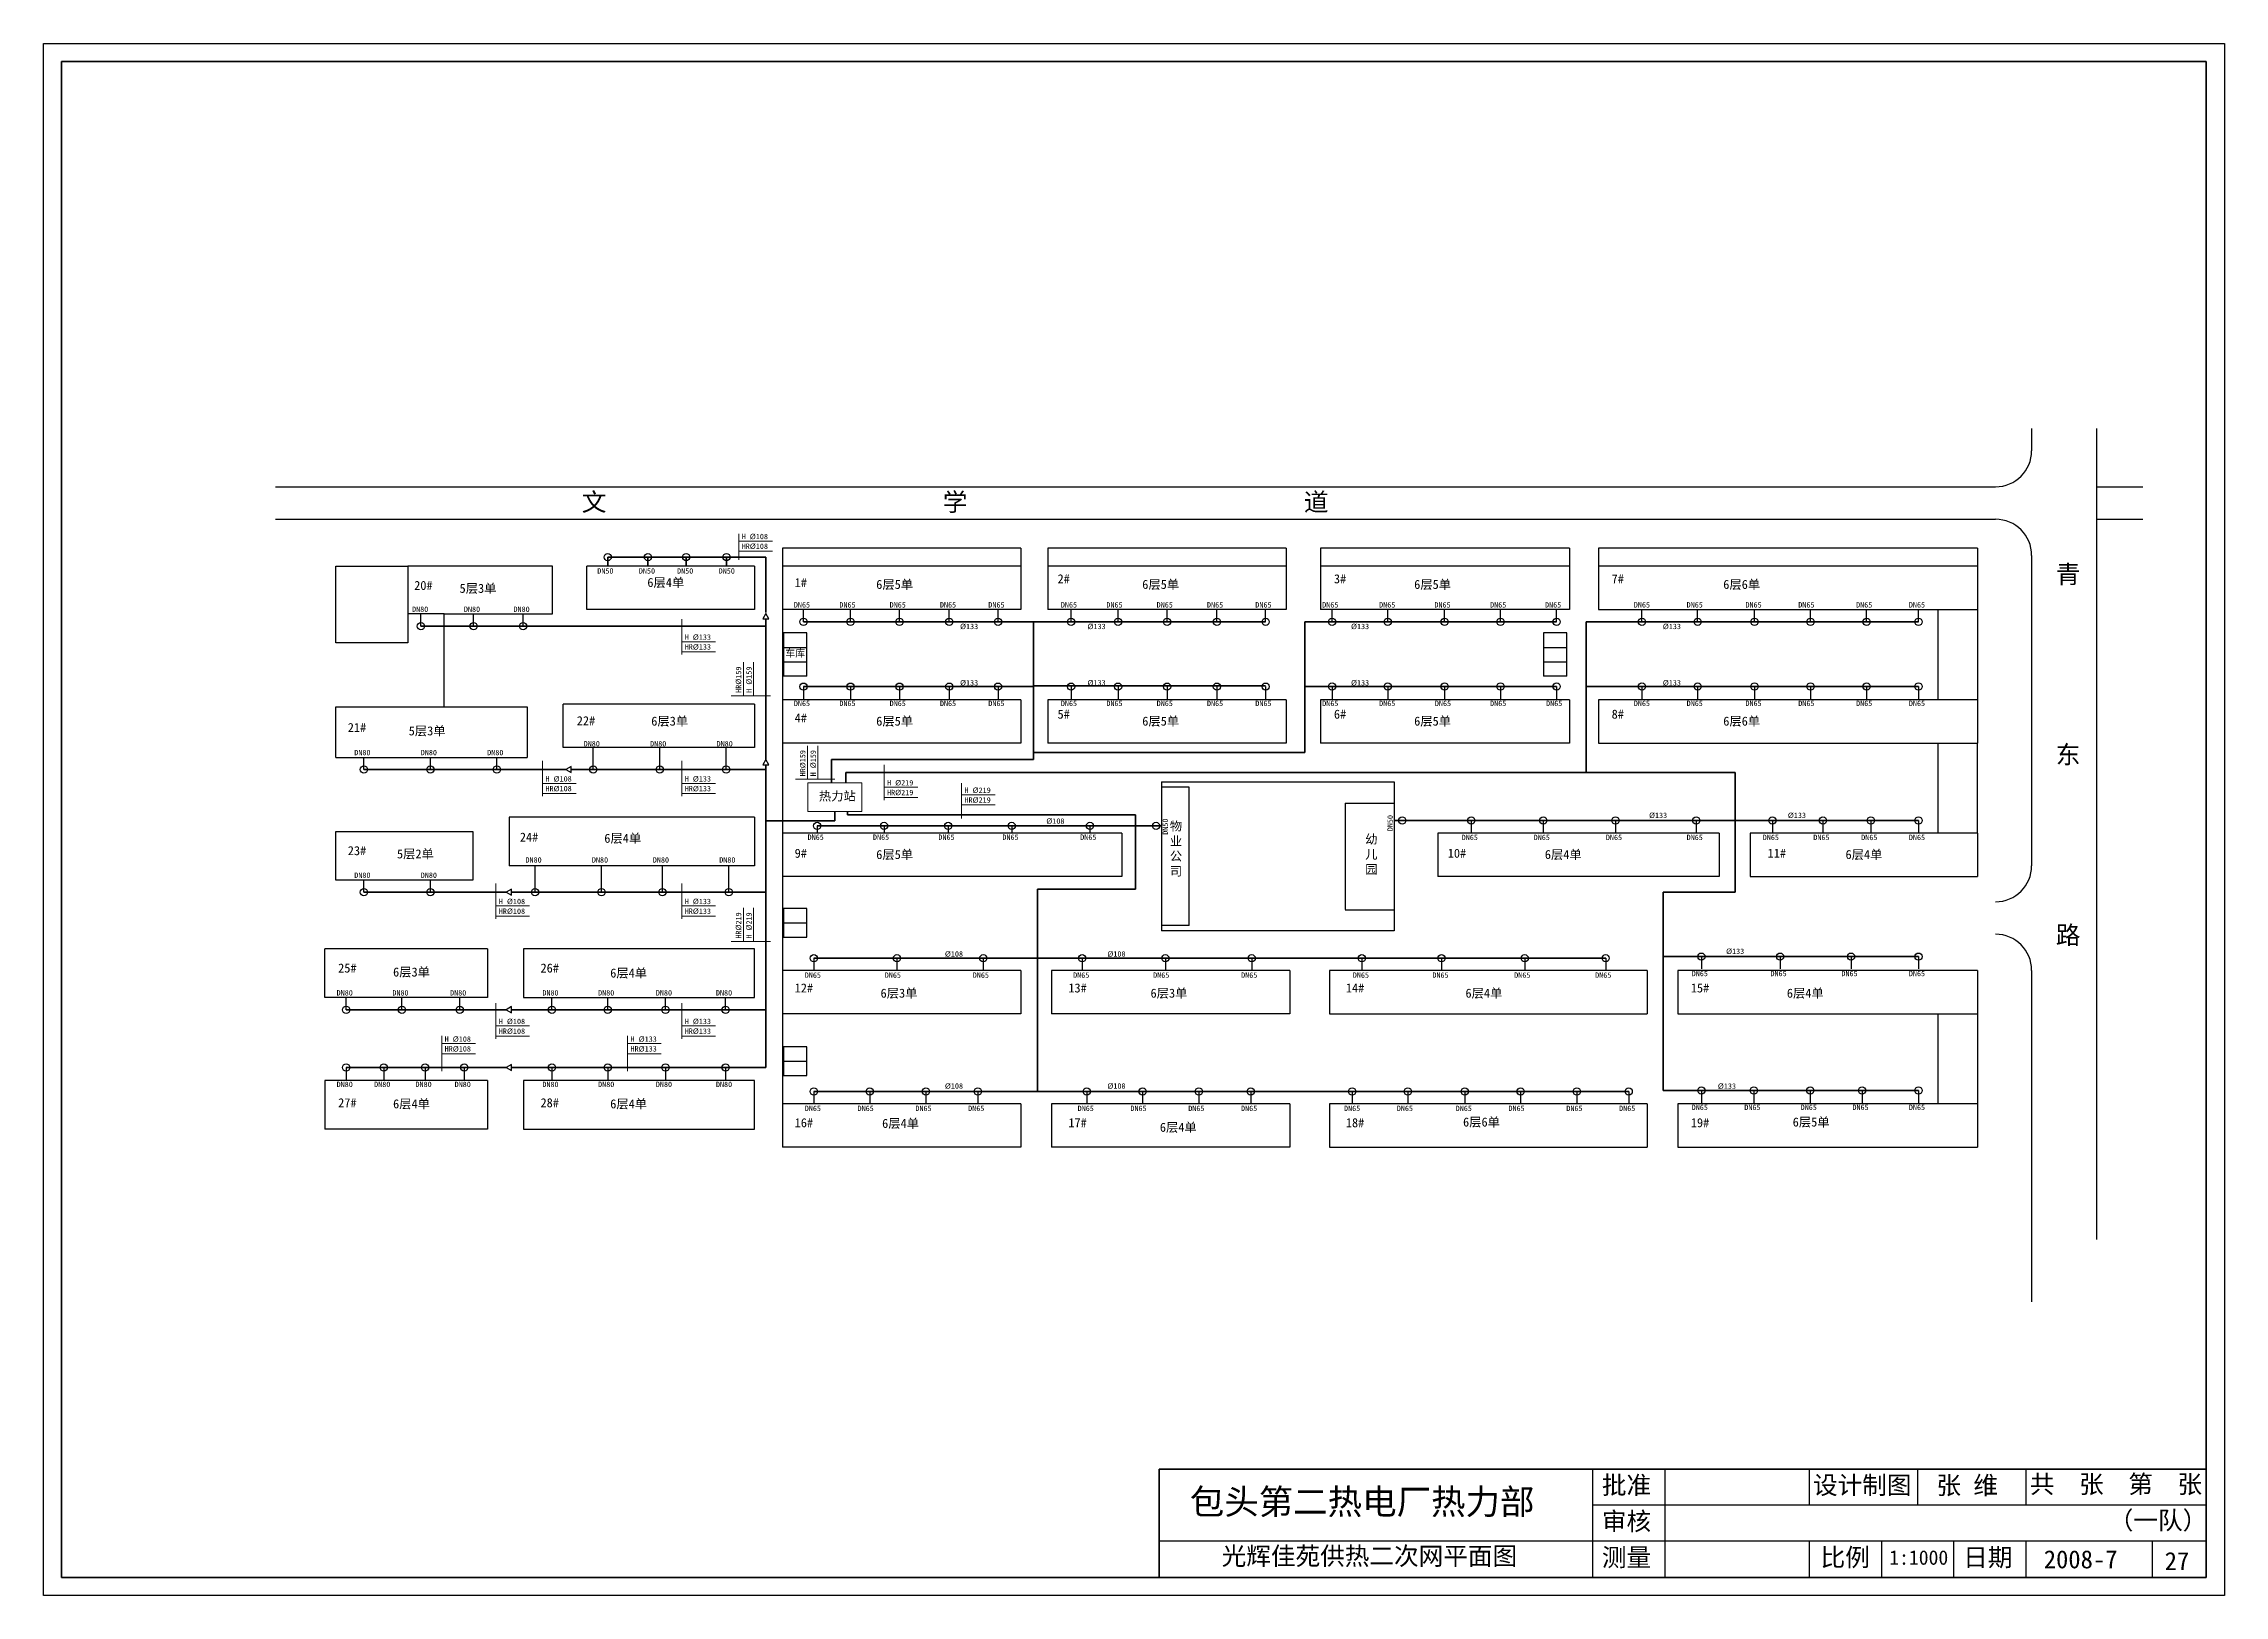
# Model space of a CAD drawing. Header units: millimetres. Extents: x 710 to 1666, y 285 to 1019.
# Drawn here: x 710 to 1314, y 285 to 715 of the extents above; entities that cross this region are included whole.
import ezdxf

# ---------------------------------------------------------------- set-up
doc = ezdxf.new("R2010")
doc.units = ezdxf.units.MM
doc.layers.add('标注', color=7, linetype='Continuous', lineweight=18)
doc.layers.add('管道', color=7, linetype='Continuous', lineweight=50)
doc.layers.add('边线', color=1, linetype='Continuous')

msp = doc.modelspace()

# ---------------------------------------------------------------- linework, layer by layer
at = {"lineweight": 40}
for p, q in [((715.18, 290.35), (715.18, 710.35)), ((715.18, 710.35), (1309.18, 710.35)), ((1309.18, 710.35), (1309.18, 290.35)), ((1309.18, 320.35), (1019.18, 320.35)), ((1019.18, 320.35), (1019.18, 290.35)), ((1309.18, 290.35), (715.18, 290.35))]:
    msp.add_line(p, q, dxfattribs=at)
for p, q in [((1260.8, 608.65), (1260.8, 602.54)), ((1278.8, 608.65), (1278.8, 383.95)), ((774.42, 592.54), (1250.8, 592.54)), ((1278.8, 592.54), (1291.64, 592.54)), ((774.42, 583.54), (1250.8, 583.54)), ((1278.8, 583.54), (1291.64, 583.54)), ((914.8, 575.54), (914.8, 570.54)), ((980.8, 575.54), (914.8, 575.54)), ((980.8, 575.54), (980.8, 570.54)), ((1054.3, 575.54), (988.3, 575.54)), ((988.3, 575.54), (988.3, 570.54)), ((1054.3, 575.54), (1054.3, 570.54)), ((1132.8, 575.54), (1063.8, 575.54)), ((1063.8, 575.54), (1063.8, 570.54)), ((1132.8, 575.54), (1132.8, 570.54)), ((1245.8, 575.54), (1140.8, 575.54)), ((1140.8, 575.54), (1140.8, 570.54)), ((1245.8, 575.54), (1245.8, 570.54)), ((791.1, 549.34), (791.1, 570.54)), ((791.1, 570.54), (811.1, 570.54)), ((851.1, 570.54), (811.1, 570.54)), ((811.1, 570.54), (811.1, 557.34)), ((851.1, 557.34), (851.1, 570.54)), ((907.1, 570.54), (860.6, 570.54)), ((860.6, 558.54), (860.6, 570.54)), ((907.1, 570.54), (907.1, 558.54)), ((980.8, 570.54), (914.8, 570.54)), ((914.8, 570.54), (914.8, 558.54)), ((980.8, 570.54), (980.8, 558.54)), ((988.3, 570.54), (988.3, 558.54)), ((1054.3, 570.54), (988.3, 570.54)), ((1054.3, 570.54), (1054.3, 558.54)), ((1132.8, 570.54), (1063.8, 570.54)), ((1063.8, 570.54), (1063.8, 558.54)), ((1132.8, 570.54), (1132.8, 558.54)), ((1245.8, 570.54), (1140.8, 570.54)), ((1140.8, 570.54), (1140.8, 558.54)), ((1245.8, 570.54), (1245.8, 558.54)), ((1260.8, 573.54), (1260.8, 487.55)), ((821.1, 557.34), (811.1, 557.34)), ((811.1, 557.34), (811.1, 549.34)), ((814.69, 553.92), (814.69, 557.34)), ((821.1, 557.34), (851.1, 557.34)), ((829.24, 553.92), (829.24, 557.34)), ((842.98, 553.92), (842.98, 557.34)), ((907.1, 558.54), (860.6, 558.54)), ((980.8, 558.54), (914.8, 558.54)), ((920.64, 555.12), (920.64, 558.54)), ((933.65, 555.12), (933.65, 558.54)), ((947.23, 555.12), (947.23, 558.54)), ((961.03, 555.12), (961.03, 558.54)), ((974.53, 555.12), (974.53, 558.54)), ((1054.3, 558.54), (988.3, 558.54)), ((994.76, 555.12), (994.76, 558.54)), ((1007.77, 555.12), (1007.77, 558.54)), ((1021.35, 555.12), (1021.35, 558.54)), ((1035.15, 555.12), (1035.15, 558.54)), ((1048.65, 555.12), (1048.65, 558.54)), ((1132.8, 558.54), (1063.8, 558.54)), ((1067.03, 555.12), (1067.03, 558.54)), ((1082.45, 555.12), (1082.45, 558.54)), ((1098.2, 555.12), (1098.2, 558.54)), ((1113.68, 555.12), (1113.68, 558.54)), ((1129.24, 555.12), (1129.24, 558.54)), ((1140.8, 558.54), (1245.8, 558.54)), ((1152.88, 555.12), (1152.88, 558.54)), ((1168.3, 555.12), (1168.3, 558.54)), ((1184.05, 555.12), (1184.05, 558.54)), ((1199.54, 555.12), (1199.54, 558.54)), ((1215.09, 555.12), (1215.09, 558.54)), ((1229.46, 555.12), (1229.46, 558.54)), ((1234.8, 558.54), (1234.8, 533.54)), ((1245.8, 558.54), (1245.8, 533.54)), ((921.6, 552.04), (915.1, 552.04)), ((915.1, 552.04), (915.1, 540.04)), ((921.6, 540.04), (921.6, 552.04)), ((1125.59, 552.04), (1125.59, 540.04)), ((1132.09, 552.04), (1125.59, 552.04)), ((1132.09, 540.04), (1132.09, 552.04)), ((811.1, 549.34), (791.1, 549.34)), ((915.1, 548.04), (921.6, 548.04)), ((915.1, 544.04), (921.6, 544.04)), ((1125.59, 548.04), (1132.09, 548.04)), ((1125.59, 544.04), (1132.09, 544.04)), ((921.6, 540.04), (915.1, 540.04)), ((1132.09, 540.04), (1125.59, 540.04)), ((791.1, 517.54), (791.1, 531.54)), ((791.1, 531.54), (844.1, 531.54)), ((791.1, 531.54), (821.1, 531.54)), ((844.1, 531.54), (844.1, 517.54)), ((907.1, 532.34), (854.1, 532.34)), ((854.1, 520.34), (854.1, 532.34)), ((907.1, 532.34), (907.1, 520.34)), ((914.8, 533.54), (914.8, 521.54)), ((980.8, 533.54), (914.8, 533.54)), ((920.64, 537.17), (920.64, 533.75)), ((933.65, 537.17), (933.65, 533.75)), ((947.23, 537.17), (947.23, 533.75)), ((961.03, 537.17), (961.03, 533.75)), ((974.53, 537.17), (974.53, 533.75)), ((980.8, 533.54), (980.8, 521.54)), ((1054.3, 533.54), (988.3, 533.54)), ((988.3, 533.54), (988.3, 521.54)), ((994.76, 537.17), (994.76, 533.75)), ((1007.77, 537.17), (1007.77, 533.75)), ((1021.35, 537.17), (1021.35, 533.75)), ((1035.15, 537.17), (1035.15, 533.75)), ((1048.65, 537.17), (1048.65, 533.75)), ((1054.3, 533.54), (1054.3, 521.54)), ((1063.8, 533.54), (1063.8, 521.54)), ((1132.8, 533.54), (1063.8, 533.54)), ((1067.03, 537.21), (1067.03, 533.79)), ((1082.45, 537.21), (1082.45, 533.79)), ((1098.2, 537.21), (1098.2, 533.79)), ((1113.68, 537.21), (1113.68, 533.79)), ((1129.24, 537.21), (1129.24, 533.79)), ((1132.8, 533.54), (1132.8, 521.54)), ((1140.8, 533.54), (1140.8, 521.54)), ((1245.8, 533.54), (1140.8, 533.54)), ((1152.88, 537.21), (1152.88, 533.79)), ((1168.3, 537.21), (1168.3, 533.79)), ((1184.05, 537.21), (1184.05, 533.79)), ((1199.54, 537.21), (1199.54, 533.79)), ((1215.09, 537.21), (1215.09, 533.79)), ((1229.46, 537.21), (1229.46, 533.79)), ((1245.8, 533.54), (1245.8, 521.54)), ((907.1, 520.34), (854.1, 520.34)), ((862.42, 514.19), (862.42, 520.34)), ((880.83, 514.19), (880.83, 520.34)), ((899.23, 514.19), (899.23, 520.34)), ((980.8, 521.54), (914.8, 521.54)), ((1054.3, 521.54), (988.3, 521.54)), ((1132.8, 521.54), (1063.8, 521.54)), ((1140.8, 521.54), (1245.8, 521.54)), ((1234.8, 521.54), (1234.8, 496.54)), ((1245.8, 496.54), (1245.8, 521.54)), ((791.1, 517.54), (844.1, 517.54)), ((798.89, 514.19), (798.89, 517.62)), ((817.3, 514.19), (817.3, 517.62)), ((835.71, 514.19), (835.71, 517.62)), ((1019.8, 510.74), (1019.8, 469.54)), ((1019.8, 510.74), (1084.2, 510.74)), ((1027.5, 509.29), (1019.8, 509.29)), ((1027.5, 470.99), (1027.5, 509.29)), ((1084.2, 510.74), (1084.2, 469.54)), ((1070.7, 504.89), (1070.7, 475.39)), ((1070.7, 504.89), (1084.2, 504.89)), ((791.1, 483.54), (791.1, 497.04)), ((791.1, 497.04), (829.1, 497.04)), ((829.1, 497.04), (829.1, 483.54)), ((907.1, 501.04), (839.1, 501.04)), ((839.1, 501.04), (839.1, 487.54)), ((907.1, 501.04), (907.1, 487.54)), ((1008.8, 496.54), (914.8, 496.54)), ((914.8, 496.54), (914.8, 484.54)), ((924.44, 498.57), (924.44, 496.54)), ((942.96, 498.57), (942.96, 496.54)), ((960.72, 498.57), (960.72, 496.54)), ((978.31, 498.57), (978.31, 496.54)), ((999.99, 498.57), (999.99, 496.54)), ((1008.8, 496.54), (1008.8, 484.54)), ((1174.3, 496.54), (1096.3, 496.54)), ((1096.3, 496.54), (1096.3, 484.54)), ((1105.61, 500.08), (1105.61, 496.66)), ((1125.55, 500.08), (1125.55, 496.66)), ((1145.55, 500.08), (1145.55, 496.66)), ((1167.91, 500.08), (1167.91, 496.66)), ((1174.3, 496.54), (1174.3, 484.54)), ((1245.8, 496.54), (1182.8, 496.54)), ((1182.8, 496.54), (1182.8, 484.54)), ((1188.99, 500.08), (1188.99, 496.66)), ((1203, 500.08), (1203, 496.66)), ((1216.26, 500.08), (1216.26, 496.66)), ((1229.46, 500.08), (1229.46, 496.66)), ((1245.8, 496.54), (1245.8, 484.54)), ((795.6, 483.54), (791.1, 483.54)), ((829.1, 483.54), (795.6, 483.54)), ((798.89, 480.2), (798.89, 483.63)), ((817.3, 480.2), (817.3, 483.63)), ((907.1, 487.54), (839.1, 487.54)), ((846.3, 480.2), (846.3, 487.54)), ((864.71, 480.2), (864.71, 487.54)), ((881.57, 480.2), (881.57, 487.54)), ((899.98, 480.2), (899.98, 487.54)), ((1008.8, 484.54), (914.8, 484.54)), ((1174.3, 484.54), (1096.3, 484.54)), ((1182.8, 484.54), (1245.8, 484.54)), ((921.6, 475.7), (915.1, 475.7)), ((915.1, 475.7), (915.1, 467.7)), ((915.1, 471.7), (921.6, 471.7)), ((921.6, 467.7), (921.6, 475.7)), ((1084.2, 475.26), (1070.7, 475.26)), ((915.1, 467.7), (921.6, 467.7)), ((1027.5, 470.99), (1019.8, 470.99)), ((1084.2, 469.54), (1019.8, 469.54)), ((833.1, 464.54), (788.1, 464.54)), ((788.1, 451.04), (788.1, 464.54)), ((833.1, 464.54), (833.1, 451.04)), ((907.1, 464.54), (843.1, 464.54)), ((843.1, 464.54), (843.1, 451.04)), ((907.1, 451.04), (907.1, 464.54)), ((923.51, 461.91), (923.51, 458.48)), ((946.54, 461.91), (946.54, 458.48)), ((970.45, 461.91), (970.45, 458.48)), ((997.84, 461.91), (997.84, 458.48)), ((1020.87, 461.91), (1020.87, 458.48)), ((1044.78, 461.91), (1044.78, 458.48)), ((1075.3, 461.91), (1075.3, 458.48)), ((1097.34, 461.91), (1097.34, 458.48)), ((1120.4, 461.91), (1120.4, 458.48)), ((1142.82, 461.91), (1142.82, 458.48)), ((1169.32, 462.35), (1169.32, 458.93)), ((1191.13, 462.35), (1191.13, 458.93)), ((1210.78, 462.35), (1210.78, 458.93)), ((1229.46, 462.35), (1229.46, 458.93)), ((980.8, 458.54), (914.8, 458.54)), ((914.8, 458.54), (914.8, 446.54)), ((980.8, 458.54), (980.8, 446.54)), ((989.3, 458.54), (989.3, 446.54)), ((1055.3, 458.54), (989.3, 458.54)), ((1055.3, 458.54), (1055.3, 446.54)), ((1154.3, 458.54), (1066.3, 458.54)), ((1066.3, 458.54), (1066.3, 446.54)), ((1154.3, 458.54), (1154.3, 446.54)), ((1245.8, 458.54), (1162.8, 458.54)), ((1162.8, 458.54), (1162.8, 446.54)), ((1245.8, 458.54), (1245.8, 446.54)), ((1260.8, 458.55), (1260.8, 366.69)), ((833.1, 451.04), (788.1, 451.04)), ((793.99, 447.62), (793.99, 451.04)), ((809.43, 447.62), (809.43, 451.04)), ((825.42, 447.62), (825.42, 451.04)), ((843.1, 451.04), (907.1, 451.04)), ((850.98, 447.62), (850.98, 451.04)), ((866.42, 447.62), (866.42, 451.04)), ((882.41, 447.62), (882.41, 451.04)), ((899.06, 447.62), (899.06, 451.04)), ((980.8, 446.54), (914.8, 446.54)), ((1055.3, 446.54), (989.3, 446.54)), ((1066.3, 446.54), (1154.3, 446.54)), ((1162.8, 446.54), (1245.8, 446.54)), ((1234.8, 446.54), (1234.8, 421.54)), ((1245.8, 446.54), (1245.8, 421.54)), ((915.1, 437.4), (915.1, 429.4)), ((921.6, 437.4), (915.1, 437.4)), ((921.6, 429.4), (921.6, 437.4)), ((793.99, 431.64), (793.99, 428.21)), ((804.39, 431.64), (804.39, 428.21)), ((815.84, 431.64), (815.84, 428.21)), ((826.69, 431.64), (826.69, 428.21)), ((850.98, 431.64), (850.98, 428.21)), ((866.42, 431.64), (866.42, 428.21)), ((882.41, 431.64), (882.41, 428.21)), ((899.06, 431.64), (899.06, 428.21)), ((915.1, 433.4), (921.6, 433.4)), ((915.1, 429.4), (921.6, 429.4)), ((833.1, 428.04), (788.1, 428.04)), ((788.1, 428.04), (788.1, 414.54)), ((833.1, 428.04), (833.1, 414.54)), ((843.1, 428.04), (843.1, 414.54)), ((907.1, 428.04), (843.1, 428.04)), ((907.1, 414.54), (907.1, 428.04)), ((923.51, 424.99), (923.51, 421.57)), ((938.99, 424.99), (938.99, 421.57)), ((954.55, 424.99), (954.55, 421.57)), ((968.92, 424.99), (968.92, 421.57)), ((999.08, 424.99), (999.08, 421.57)), ((1014.57, 424.99), (1014.57, 421.57)), ((1030.13, 424.99), (1030.13, 421.57)), ((1044.5, 424.99), (1044.5, 421.57)), ((1072.62, 424.99), (1072.62, 421.57)), ((1088.04, 424.99), (1088.04, 421.57)), ((1103.79, 424.99), (1103.79, 421.57)), ((1119.27, 424.99), (1119.27, 421.57)), ((1134.83, 424.99), (1134.83, 421.57)), ((1149.2, 424.99), (1149.2, 421.57)), ((1169.32, 425.27), (1169.32, 421.85)), ((1183.87, 425.27), (1183.87, 421.85)), ((1199.5, 425.27), (1199.5, 421.85)), ((1213.84, 425.27), (1213.84, 421.85)), ((1229.46, 425.27), (1229.46, 421.85)), ((914.8, 421.54), (914.8, 409.54)), ((980.8, 421.54), (914.8, 421.54)), ((980.8, 421.54), (980.8, 409.54)), ((1055.3, 421.54), (989.3, 421.54)), ((989.3, 421.54), (989.3, 409.54)), ((1055.3, 421.54), (1055.3, 409.54)), ((1066.3, 421.54), (1066.3, 409.54)), ((1154.3, 421.54), (1066.3, 421.54)), ((1154.3, 421.54), (1154.3, 409.54)), ((1162.8, 421.54), (1162.8, 409.54)), ((1245.8, 421.54), (1162.8, 421.54)), ((1245.8, 421.54), (1245.8, 409.54)), ((833.1, 414.54), (788.1, 414.54)), ((843.1, 414.54), (907.1, 414.54)), ((980.8, 409.54), (914.8, 409.54)), ((1055.3, 409.54), (989.3, 409.54)), ((1066.3, 409.54), (1154.3, 409.54)), ((1162.8, 409.54), (1245.8, 409.54)), ((1139.18, 320.35), (1139.18, 290.35)), ((1159.18, 320.35), (1159.18, 290.35)), ((1199.18, 320.35), (1199.18, 310.35)), ((1229.22, 320.35), (1229.22, 310.35)), ((1259.18, 320.35), (1259.18, 310.35)), ((1309.18, 310.35), (1139.18, 310.35)), ((1309.18, 300.35), (1019.18, 300.35)), ((1199.18, 300.35), (1199.18, 290.35)), ((1219.18, 300.35), (1219.18, 290.35)), ((1239.18, 300.35), (1239.18, 290.35)), ((1259.18, 300.35), (1259.18, 290.35)), ((1294.18, 300.35), (1294.18, 290.35))]:
    msp.add_line(p, q)
at = {"color": 3}
for p, q in [((821.1, 531.54), (821.1, 557.34)), ((914.8, 558.54), (914.8, 533.54)), ((914.8, 521.54), (914.8, 496.54)), ((914.8, 484.54), (914.8, 458.54)), ((914.8, 446.54), (914.8, 421.54))]:
    msp.add_line(p, q, dxfattribs=at)
for points in [[(910.22, 557.42), (909.35, 555.92), (911.08, 555.92)], [(854.83, 514.19), (856.33, 513.33), (856.33, 515.06)], [(910.22, 516.96), (909.35, 515.46), (911.08, 515.46)], [(838.26, 480.2), (839.76, 479.34), (839.76, 481.07)], [(838.26, 447.62), (839.76, 446.75), (839.76, 448.49)], [(838.26, 431.64), (839.76, 430.77), (839.76, 432.5)]]:
    msp.add_lwpolyline(points, close=True)
for centre in [(866.41, 573.06), (877.57, 573.06), (888.14, 573.06), (899.31, 573.06), (920.64, 555.12), (933.65, 555.12), (947.23, 555.12), (961.03, 555.12), (974.53, 555.12), (994.76, 555.12), (1007.77, 555.12), (1021.35, 555.12), (1035.15, 555.12), (1048.65, 555.12), (1067.03, 555.12), (1082.45, 555.12), (1098.2, 555.12), (1113.68, 555.12), (1129.24, 555.12), (1152.88, 555.12), (1168.3, 555.12), (1184.05, 555.12), (1199.54, 555.12), (1215.09, 555.12), (1229.46, 555.12), (814.69, 553.92), (829.27, 553.92), (842.98, 553.92), (920.64, 537.17), (933.65, 537.17), (947.23, 537.17), (961.03, 537.17), (974.53, 537.17), (994.76, 537.17), (1007.77, 537.17), (1021.35, 537.17), (1035.15, 537.17), (1048.65, 537.17), (1067.03, 537.21), (1082.45, 537.21), (1098.2, 537.21), (1113.68, 537.21), (1129.24, 537.21), (1152.88, 537.21), (1168.3, 537.21), (1184.05, 537.21), (1199.54, 537.21), (1215.09, 537.21), (1229.46, 537.21), (798.89, 514.19), (817.3, 514.19), (835.71, 514.19), (862.42, 514.19), (880.83, 514.19), (899.23, 514.19), (924.44, 498.57), (942.96, 498.57), (960.72, 498.57), (978.31, 498.57), (999.99, 498.57), (1018.28, 498.57), (1086.48, 500.08), (1105.61, 500.08), (1125.55, 500.08), (1145.55, 500.08), (1167.91, 500.08), (1188.99, 500.08), (1203, 500.08), (1216.26, 500.08), (1229.46, 500.08), (798.89, 480.2), (817.3, 480.2), (846.3, 480.2), (864.71, 480.2), (881.57, 480.2), (899.98, 480.2), (923.51, 461.91), (946.54, 461.91), (970.45, 461.91), (997.84, 461.91), (1020.87, 461.91), (1044.78, 461.91), (1075.3, 461.91), (1097.34, 461.91), (1120.4, 461.91), (1142.82, 461.91), (1169.32, 462.35), (1191.13, 462.35), (1210.78, 462.35), (1229.46, 462.35), (793.99, 447.62), (809.43, 447.62), (825.42, 447.62), (850.98, 447.62), (866.42, 447.62), (882.41, 447.62), (899.06, 447.62), (793.99, 431.64), (804.39, 431.64), (815.84, 431.64), (826.69, 431.64), (850.98, 431.64), (866.42, 431.64), (882.41, 431.64), (899.06, 431.64), (923.51, 424.99), (938.99, 424.99), (954.55, 424.99), (968.92, 424.99), (999.08, 424.99), (1014.57, 424.99), (1030.13, 424.99), (1044.5, 424.99), (1072.62, 424.99), (1088.04, 424.99), (1103.79, 424.99), (1119.27, 424.99), (1134.83, 424.99), (1149.2, 424.99), (1169.32, 425.27), (1183.87, 425.27), (1199.5, 425.27), (1213.84, 425.27), (1229.46, 425.27)]:
    msp.add_circle(centre, 1)
for centre, start, end in [((1250.8, 602.54), 270, 0), ((1250.8, 573.54), 0, 90), ((1250.8, 487.55), 270, 0), ((1250.8, 458.55), 0, 90)]:
    msp.add_arc(centre, 10, start, end)
at = {"layer": '标注'}
for p, q in [((902.73, 572.27), (902.73, 579.53)), ((902.73, 577.51), (912.03, 577.51)), ((902.73, 574.7), (912.03, 574.7)), ((886.94, 546.07), (886.94, 555.89)), ((886.94, 549.62), (896.25, 549.62)), ((886.94, 546.81), (896.25, 546.81)), ((904.01, 534.64), (904.01, 543.95)), ((906.81, 534.64), (906.81, 543.95)), ((911.55, 534.64), (900.61, 534.64)), ((921.79, 511.5), (921.79, 520.8)), ((924.59, 511.5), (924.59, 520.8)), ((848.38, 506.79), (848.38, 516.61)), ((886.94, 506.79), (886.94, 516.61)), ((942.98, 505.72), (942.98, 515.53)), ((848.38, 510.35), (857.68, 510.35)), ((848.38, 507.54), (857.68, 507.54)), ((886.94, 510.35), (896.25, 510.35)), ((886.94, 507.54), (896.25, 507.54)), ((929.33, 511.5), (918.39, 511.5)), ((921.8, 502.54), (921.8, 510.54)), ((921.8, 510.54), (936.8, 510.54)), ((936.8, 510.54), (936.8, 502.54)), ((942.98, 509.27), (952.29, 509.27)), ((964.42, 500.63), (964.42, 510.44)), ((936.8, 502.54), (921.8, 502.54)), ((942.98, 506.46), (952.29, 506.46)), ((964.42, 507.2), (973.73, 507.2)), ((964.42, 504.39), (973.73, 504.39)), ((914.8, 496.54), (914.8, 500.54)), ((835.46, 472.83), (835.46, 482.65)), ((886.94, 472.83), (886.94, 482.65)), ((835.46, 476.39), (844.76, 476.39)), ((835.46, 473.58), (844.76, 473.58)), ((886.94, 476.39), (896.25, 476.39)), ((886.94, 473.58), (896.25, 473.58)), ((904.01, 466.53), (904.01, 475.84)), ((906.81, 466.53), (906.81, 475.84)), ((911.55, 466.53), (900.61, 466.53)), ((835.46, 439.59), (835.46, 449.41)), ((886.94, 439.59), (886.94, 449.41)), ((835.46, 443.14), (844.76, 443.14)), ((886.94, 443.14), (896.25, 443.14)), ((820.45, 430.6), (820.45, 440.41)), ((820.45, 438.24), (829.76, 438.24)), ((820.45, 435.43), (829.76, 435.43)), ((835.46, 440.33), (844.76, 440.33)), ((871.93, 430.6), (871.93, 440.41)), ((871.93, 438.24), (881.24, 438.24)), ((871.93, 435.43), (881.24, 435.43)), ((886.94, 440.33), (896.25, 440.33))]:
    msp.add_line(p, q, dxfattribs=at)
at = {"layer": '管道'}
for p, q in [((910.22, 573.06), (866.41, 573.06)), ((866.41, 573.06), (866.41, 570.54)), ((877.57, 573.06), (877.57, 570.54)), ((888.14, 573.06), (888.14, 570.54)), ((899.31, 573.06), (899.31, 570.54)), ((910.22, 573.06), (910.22, 557.7)), ((910.22, 555.92), (910.22, 516.96)), ((910.22, 553.92), (814.69, 553.92)), ((920.64, 555.12), (984.36, 555.12)), ((984.36, 516.97), (984.36, 555.12)), ((1048.65, 555.12), (984.36, 555.12)), ((1059.47, 518.88), (1059.47, 555.12)), ((1129.24, 555.12), (1059.47, 555.12)), ((1137.38, 513.37), (1137.38, 555.12)), ((1229.46, 555.12), (1137.38, 555.12)), ((920.64, 537.17), (984.36, 537.17)), ((1048.65, 537.43), (984.36, 537.43)), ((1129.24, 537.21), (1059.47, 537.21)), ((1229.46, 537.21), (1137.38, 537.21)), ((854.83, 514.19), (798.89, 514.19)), ((910.22, 514.19), (856.33, 514.19)), ((910.22, 515.46), (910.22, 431.64)), ((928.39, 510.54), (928.39, 516.97)), ((928.39, 516.97), (984.36, 516.97)), ((984.36, 518.88), (1059.47, 518.88)), ((932.36, 510.54), (932.36, 513.37)), ((932.36, 513.37), (1178.73, 513.37)), ((1178.73, 513.37), (1178.73, 480.2)), ((929.3, 502.54), (929.3, 499.98)), ((932.79, 502.54), (932.79, 501.6)), ((932.79, 501.6), (1012.58, 501.6)), ((1012.58, 501.6), (1012.58, 481.07)), ((929.3, 499.98), (910.22, 499.98)), ((924.44, 498.57), (1019.8, 498.57)), ((1084.2, 500.08), (1178.73, 500.08)), ((1178.73, 500.08), (1229.46, 500.08)), ((838.26, 480.2), (798.89, 480.2)), ((910.22, 480.2), (839.76, 480.2)), ((1012.58, 481.07), (985.47, 481.07)), ((985.47, 481.07), (985.47, 424.99)), ((1178.73, 480.2), (1158.75, 480.2)), ((1158.75, 480.2), (1158.75, 425.27)), ((1142.82, 461.91), (923.51, 461.91)), ((1158.75, 462.35), (1229.46, 462.35)), ((838.26, 447.62), (793.99, 447.62)), ((910.22, 447.62), (839.76, 447.62)), ((838.26, 431.64), (793.99, 431.64)), ((910.22, 431.64), (839.76, 431.64)), ((1149.2, 424.99), (923.51, 424.99)), ((1158.75, 425.27), (1229.46, 425.27))]:
    msp.add_line(p, q, dxfattribs=at)
at = {"layer": '边线'}
for p, q in [((710.18, 715.35), (1314.18, 715.35)), ((710.18, 285.35), (710.18, 715.35)), ((1314.18, 715.35), (1314.18, 285.35)), ((1314.18, 285.35), (710.18, 285.35))]:
    msp.add_line(p, q, dxfattribs=at)

# ---------------------------------------------------------------- texts
at = {"attachment_point": 1}
for s, insert, char_height, width in [('{\\fSimHei|b0|i0|c134|p2;包头第二热电厂热力部}', (1027.63, 314.81), 7, 133.3392), ('{\\fFangSong_GB2312|b0|i0|c134|p49;批准}', (1141.77, 318.41), 5, 88.5221), ('{\\fFangSong_GB2312|b0|i0|c134|p49;设计制图}', (1200.24, 318.41), 5, 88.5221), ('{\\fFangSong_GB2312|b0|i0|c134|p49;共  张  第  张}', (1260.32, 318.68), 5, 88.5221), ('{\\fFangSong_GB2312|b0|i0|c134|p49;审核}', (1141.77, 308.41), 5, 88.5221), ('{\\fSimSun|b0|i0|c134|p54;光辉佳苑供热二次网平面图}', (1036.46, 298.78), 5, 110.2195), ('{\\fFangSong_GB2312|b0|i0|c134|p49;测量}', (1141.77, 298.41), 5, 88.5221), ('{\\fFangSong_GB2312|b0|i0|c134|p49;比例}', (1202.36, 298.41), 5, 88.5221), ('{\\fFangSong_GB2312|b0|i0|c134|p49;日期}', (1241.85, 298.41), 5, 88.5221)]:
    msp.add_mtext(s, dxfattribs=dict(at, insert=insert, char_height=char_height, width=width))
at = {"layer": '标注'}
for s, insert, char_height, width, attachment_point in [('{\\fSimSun|b0|i0|c134|p54;文}', (859.24, 590.83), 5, 15.2335, 1), ('{\\fSimSun|b0|i0|c134|p54;学}', (959.24, 590.83), 5, 15.2335, 1), ('{\\fSimSun|b0|i0|c134|p54;道}', (1059.24, 590.83), 5, 15.2335, 1), ('H %%C108', (903.53, 579.53), 1.5, 12.7309, 1), ('HR%%C108', (903.53, 576.82), 1.5, 12.7309, 1), ('DN50', (863.53, 569.98), 1.5, 9.7816, 1), ('DN50', (875.05, 569.98), 1.5, 9.7816, 1), ('DN50', (885.63, 569.98), 1.5, 9.7816, 1), ('DN50', (897.15, 569.98), 1.5, 9.7816, 1), ('2#', (991.01, 568.29), 2.5, 16.0913, 1), ('3#', (1067.56, 568.29), 2.5, 16.0913, 1), ('7#', (1144.48, 568.29), 2.5, 16.0913, 1), ('{\\fSimSun|b0|i0|c134|p54;青}', (1267.49, 570.83), 5, 15.2335, 1), ('20#', (812.82, 566.46), 2.5, 14.7724, 1), ('5{\\fSimSun|b0|i0|c134|p54;层}3{\\fSimSun|b0|i0|c134|p54;单}', (825.39, 565.65), 2.5, 22.1568, 1), ('6{\\fSimSun|b0|i0|c134|p54;层}4{\\fSimSun|b0|i0|c134|p54;单}', (877.4, 567.28), 2.5, 22.1568, 1), ('1#', (918.2, 567.23), 2.5, 14.7724, 1), ('6{\\fSimSun|b0|i0|c134|p54;层}5{\\fSimSun|b0|i0|c134|p54;单}', (940.79, 566.74), 2.5, 22.1568, 1), ('6{\\fSimSun|b0|i0|c134|p54;层}5{\\fSimSun|b0|i0|c134|p54;单}', (1014.47, 566.74), 2.5, 22.1568, 1), ('6{\\fSimSun|b0|i0|c134|p54;层}5{\\fSimSun|b0|i0|c134|p54;单}', (1089.78, 566.74), 2.5, 22.1568, 1), ('6{\\fSimSun|b0|i0|c134|p54;层}6{\\fSimSun|b0|i0|c134|p54;单}', (1175.39, 566.74), 2.5, 22.1568, 1), ('DN80', (812.23, 559.37), 1.5, 9.7816, 1), ('DN80', (826.59, 559.37), 1.5, 9.7816, 1), ('DN80', (840.32, 559.37), 1.5, 9.7816, 1), ('DN65', (917.98, 560.58), 1.5, 9.7816, 1), ('DN65', (930.57, 560.58), 1.5, 9.7816, 1), ('DN65', (944.5, 560.58), 1.5, 9.7816, 1), ('DN65', (958.43, 560.58), 1.5, 9.7816, 1), ('DN65', (971.83, 560.58), 1.5, 9.7816, 1), ('DN65', (991.93, 560.58), 1.5, 9.7816, 1), ('DN65', (1004.52, 560.58), 1.5, 9.7816, 1), ('DN65', (1018.46, 560.58), 1.5, 9.7816, 1), ('DN65', (1032.39, 560.58), 1.5, 9.7816, 1), ('DN65', (1045.78, 560.58), 1.5, 9.7816, 1), ('DN65', (1064.31, 560.58), 1.5, 9.7816, 1), ('DN65', (1080.08, 560.58), 1.5, 9.7816, 1), ('DN65', (1095.37, 560.58), 1.5, 9.7816, 1), ('DN65', (1110.81, 560.58), 1.5, 9.7816, 1), ('DN65', (1126.02, 560.58), 1.5, 9.7816, 1), ('DN65', (1150.62, 560.58), 1.5, 9.7816, 1), ('DN65', (1165.24, 560.58), 1.5, 9.7816, 1), ('DN65', (1181.54, 560.58), 1.5, 9.7816, 1), ('DN65', (1196.16, 560.58), 1.5, 9.7816, 1), ('DN65', (1212.18, 560.58), 1.5, 9.7816, 1), ('DN65', (1226.8, 560.58), 1.5, 9.7816, 1), ('H %%C133', (887.75, 551.64), 1.5, 12.7309, 1), ('%%C133', (964, 554.6), 1.5, 12.7309, 1), ('%%C133', (999.3, 554.6), 1.5, 12.7309, 1), ('%%C133', (1072.28, 554.6), 1.5, 12.7309, 1), ('%%C133', (1158.64, 554.6), 1.5, 12.7309, 1), ('HR%%C133', (887.75, 548.93), 1.5, 12.7309, 1), ('{\\fSimSun|b0|i0|c134|p54;车库}', (915.63, 547.42), 2, 11.8179, 1), ('%%C133', (964, 538.99), 1.5, 12.7309, 1), ('%%C133', (999.3, 538.99), 1.5, 12.7309, 1), ('%%C133', (1072.28, 538.99), 1.5, 12.7309, 1), ('%%C133', (1158.64, 538.99), 1.5, 12.7309, 1), ('DN65', (917.98, 533.28), 1.5, 9.7816, 1), ('DN65', (930.57, 533.28), 1.5, 9.7816, 1), ('DN65', (944.5, 533.28), 1.5, 9.7816, 1), ('DN65', (958.43, 533.28), 1.5, 9.7816, 1), ('DN65', (971.83, 533.28), 1.5, 9.7816, 1), ('DN65', (991.93, 533.28), 1.5, 9.7816, 1), ('DN65', (1004.52, 533.28), 1.5, 9.7816, 1), ('DN65', (1018.46, 533.28), 1.5, 9.7816, 1), ('DN65', (1032.39, 533.28), 1.5, 9.7816, 1), ('DN65', (1045.78, 533.28), 1.5, 9.7816, 1), ('DN65', (1064.31, 533.28), 1.5, 9.7816, 1), ('DN65', (1080.08, 533.28), 1.5, 9.7816, 1), ('DN65', (1095.52, 533.28), 1.5, 9.7816, 1), ('DN65', (1110.81, 533.28), 1.5, 9.7816, 1), ('DN65', (1126.32, 533.28), 1.5, 9.7816, 1), ('DN65', (1150.62, 533.29), 1.5, 9.7816, 1), ('DN65', (1165.24, 533.29), 1.5, 9.7816, 1), ('DN65', (1181.54, 533.29), 1.5, 9.7816, 1), ('DN65', (1196.16, 533.29), 1.5, 9.7816, 1), ('DN65', (1212.18, 533.29), 1.5, 9.7816, 1), ('DN65', (1226.8, 533.29), 1.5, 9.7816, 1), ('21#', (794.43, 527.09), 2.5, 14.7724, 1), ('5{\\fSimSun|b0|i0|c134|p54;层}3{\\fSimSun|b0|i0|c134|p54;单}', (811.3, 526.16), 2.5, 22.1568, 1), ('22#', (857.85, 528.97), 2.5, 14.7724, 1), ('6{\\fSimSun|b0|i0|c134|p54;层}3{\\fSimSun|b0|i0|c134|p54;单}', (878.48, 528.86), 2.5, 22.1568, 1), ('4#', (918.2, 529.74), 2.5, 14.7724, 1), ('6{\\fSimSun|b0|i0|c134|p54;层}5{\\fSimSun|b0|i0|c134|p54;单}', (940.79, 528.86), 2.5, 22.1568, 1), ('5#', (991.01, 530.79), 2.5, 16.0913, 1), ('6{\\fSimSun|b0|i0|c134|p54;层}5{\\fSimSun|b0|i0|c134|p54;单}', (1014.47, 528.86), 2.5, 22.1568, 1), ('6#', (1067.56, 530.79), 2.5, 16.0913, 1), ('6{\\fSimSun|b0|i0|c134|p54;层}5{\\fSimSun|b0|i0|c134|p54;单}', (1089.78, 528.86), 2.5, 22.1568, 1), ('8#', (1144.48, 530.79), 2.5, 16.0913, 1), ('6{\\fSimSun|b0|i0|c134|p54;层}6{\\fSimSun|b0|i0|c134|p54;单}', (1175.39, 528.86), 2.5, 22.1568, 1), ('DN80', (796.23, 519.65), 1.5, 9.7816, 1), ('DN80', (814.64, 519.65), 1.5, 9.7816, 1), ('DN80', (833.04, 519.65), 1.5, 9.7816, 1), ('DN80', (859.76, 522.1), 1.5, 9.7816, 1), ('DN80', (878.16, 522.1), 1.5, 9.7816, 1), ('DN80', (896.57, 522.1), 1.5, 9.7816, 1), ('{\\fSimSun|b0|i0|c134|p54;东}', (1267.49, 520.83), 5, 15.2335, 1), ('H %%C108', (849.18, 512.37), 1.5, 12.7309, 1), ('HR%%C108', (849.18, 509.66), 1.5, 12.7309, 1), ('H %%C133', (887.75, 512.37), 1.5, 12.7309, 1), ('HR%%C133', (887.75, 509.66), 1.5, 12.7309, 1), ('{\\fSimSun|b0|i0|c134|p54;热力站}', (924.9, 508.11), 2.5, 22.1568, 1), ('H %%C219', (943.79, 511.29), 1.5, 12.7309, 1), ('HR%%C219', (943.79, 508.58), 1.5, 12.7309, 1), ('H %%C219', (965.23, 509.22), 1.5, 12.7309, 1), ('HR%%C219', (965.23, 506.51), 1.5, 12.7309, 1), ('%%C133', (1154.82, 502.26), 1.5, 12.7309, 1), ('%%C133', (1193.27, 502.26), 1.5, 12.7309, 1), ('24#', (842.09, 496.72), 2.5, 14.7724, 1), ('6{\\fSimSun|b0|i0|c134|p54;层}4{\\fSimSun|b0|i0|c134|p54;单}', (865.48, 496.4), 2.5, 22.1568, 1), ('DN65', (921.78, 496.2), 1.5, 9.7816, 1), ('DN65', (939.88, 496.2), 1.5, 9.7816, 1), ('DN65', (957.99, 496.2), 1.5, 9.7816, 1), ('DN65', (975.72, 496.2), 1.5, 9.7816, 1), ('%%C108', (987.89, 500.66), 1.5, 12.7309, 1), ('DN65', (997.29, 496.2), 1.5, 9.7816, 1), ('{\\fSimSun|b0|i0|c134|p54;物业公司}', (1022.11, 499.79), 2.5, 3.2507, 1), ('{\\fSimSun|b0|i0|c134|p54;幼儿园}', (1076.23, 496.15), 2.5, 3.2507, 1), ('DN65', (1102.95, 494.62), 1.5, 9.7816, 7), ('DN65', (1122.88, 494.62), 1.5, 9.7816, 7), ('DN65', (1142.88, 494.62), 1.5, 9.7816, 7), ('DN65', (1165.24, 494.62), 1.5, 9.7816, 7), ('DN65', (1186.33, 494.62), 1.5, 9.7816, 7), ('DN65', (1200.33, 494.62), 1.5, 9.7816, 7), ('DN65', (1213.6, 494.62), 1.5, 9.7816, 7), ('DN65', (1226.8, 494.62), 1.5, 9.7816, 7), ('23#', (794.43, 492.97), 2.5, 14.7724, 1), ('5{\\fSimSun|b0|i0|c134|p54;层}2{\\fSimSun|b0|i0|c134|p54;单}', (808.05, 492.07), 2.5, 22.1568, 1), ('DN80', (843.64, 489.9), 1.5, 9.7816, 1), ('DN80', (862.04, 489.9), 1.5, 9.7816, 1), ('DN80', (878.91, 489.9), 1.5, 9.7816, 1), ('DN80', (897.31, 489.9), 1.5, 9.7816, 1), ('9#', (918.2, 492.25), 2.5, 14.7724, 1), ('6{\\fSimSun|b0|i0|c134|p54;层}5{\\fSimSun|b0|i0|c134|p54;单}', (940.79, 491.9), 2.5, 22.1568, 1), ('10#', (1099.07, 492.25), 2.5, 14.7724, 1), ('6{\\fSimSun|b0|i0|c134|p54;层}4{\\fSimSun|b0|i0|c134|p54;单}', (1125.97, 491.9), 2.5, 22.1568, 1), ('11#', (1187.67, 492.25), 2.5, 14.7724, 1), ('6{\\fSimSun|b0|i0|c134|p54;层}4{\\fSimSun|b0|i0|c134|p54;单}', (1209.25, 491.9), 2.5, 22.1568, 1), ('DN80', (796.23, 485.66), 1.5, 9.7816, 1), ('DN80', (814.64, 485.66), 1.5, 9.7816, 1), ('H %%C108', (836.26, 478.4), 1.5, 12.7309, 1), ('H %%C133', (887.75, 478.4), 1.5, 12.7309, 1), ('HR%%C108', (836.26, 475.69), 1.5, 12.7309, 1), ('HR%%C133', (887.75, 475.69), 1.5, 12.7309, 1), ('{\\fSimSun|b0|i0|c134|p54;路}', (1267.49, 470.83), 5, 15.2335, 1), ('25#', (791.76, 460.44), 2.5, 14.7724, 1), ('6{\\fSimSun|b0|i0|c134|p54;层}3{\\fSimSun|b0|i0|c134|p54;单}', (806.97, 459.34), 2.5, 22.1568, 1), ('26#', (847.81, 460.44), 2.5, 14.7724, 1), ('6{\\fSimSun|b0|i0|c134|p54;层}4{\\fSimSun|b0|i0|c134|p54;单}', (867.11, 459.06), 2.5, 22.1568, 1), ('%%C108', (959.8, 463.85), 1.5, 12.7309, 1), ('%%C108', (1004.8, 463.85), 1.5, 12.7309, 1), ('%%C133', (1176.17, 464.59), 1.5, 12.7309, 1), ('DN80', (791.33, 453.07), 1.5, 9.7816, 1), ('DN80', (806.77, 453.07), 1.5, 9.7816, 1), ('DN80', (822.76, 453.07), 1.5, 9.7816, 1), ('DN80', (848.32, 453.07), 1.5, 9.7816, 1), ('DN80', (863.76, 453.07), 1.5, 9.7816, 1), ('DN80', (879.75, 453.07), 1.5, 9.7816, 1), ('DN80', (896.39, 453.07), 1.5, 9.7816, 1), ('12#', (918.2, 454.92), 2.5, 14.7724, 1), ('DN65', (921, 457.98), 1.5, 9.7816, 1), ('6{\\fSimSun|b0|i0|c134|p54;层}3{\\fSimSun|b0|i0|c134|p54;单}', (941.99, 453.48), 2.5, 22.1568, 1), ('DN65', (943.16, 457.98), 1.5, 9.7816, 1), ('DN65', (967.53, 457.98), 1.5, 9.7816, 1), ('13#', (994, 454.92), 2.5, 14.7724, 1), ('DN65', (995.33, 457.98), 1.5, 9.7816, 1), ('6{\\fSimSun|b0|i0|c134|p54;层}3{\\fSimSun|b0|i0|c134|p54;单}', (1016.76, 453.48), 2.5, 22.1568, 1), ('DN65', (1017.49, 457.98), 1.5, 9.7816, 1), ('DN65', (1041.86, 457.98), 1.5, 9.7816, 1), ('14#', (1070.86, 454.92), 2.5, 14.7724, 1), ('DN65', (1072.79, 457.98), 1.5, 9.7816, 1), ('DN65', (1094.83, 457.98), 1.5, 9.7816, 1), ('6{\\fSimSun|b0|i0|c134|p54;层}4{\\fSimSun|b0|i0|c134|p54;单}', (1103.99, 453.48), 2.5, 22.1568, 1), ('DN65', (1117.49, 457.98), 1.5, 9.7816, 1), ('DN65', (1139.91, 457.98), 1.5, 9.7816, 1), ('15#', (1166.4, 454.92), 2.5, 14.7724, 1), ('DN65', (1166.65, 456.9), 1.5, 9.7816, 7), ('DN65', (1188.47, 456.9), 1.5, 9.7816, 7), ('6{\\fSimSun|b0|i0|c134|p54;层}4{\\fSimSun|b0|i0|c134|p54;单}', (1193, 453.48), 2.5, 22.1568, 1), ('DN65', (1208.11, 456.9), 1.5, 9.7816, 7), ('DN65', (1226.8, 456.9), 1.5, 9.7816, 7), ('H %%C108', (836.26, 445.16), 1.5, 12.7309, 1), ('HR%%C108', (836.26, 442.45), 1.5, 12.7309, 1), ('H %%C133', (887.75, 445.16), 1.5, 12.7309, 1), ('HR%%C133', (887.75, 442.45), 1.5, 12.7309, 1), ('H %%C108', (821.26, 440.26), 1.5, 12.7309, 1), ('HR%%C108', (821.26, 437.55), 1.5, 12.7309, 1), ('H %%C133', (872.74, 440.26), 1.5, 12.7309, 1), ('HR%%C133', (872.74, 437.55), 1.5, 12.7309, 1), ('DN80', (791.33, 426.18), 1.5, 9.7816, 7), ('27#', (791.76, 423.11), 2.5, 14.7724, 1), ('DN80', (801.73, 426.18), 1.5, 9.7816, 7), ('6{\\fSimSun|b0|i0|c134|p54;层}4{\\fSimSun|b0|i0|c134|p54;单}', (806.97, 422.81), 2.5, 22.1568, 1), ('DN80', (813.18, 426.18), 1.5, 9.7816, 7), ('DN80', (824.02, 426.18), 1.5, 9.7816, 7), ('28#', (847.81, 423.11), 2.5, 14.7724, 1), ('DN80', (848.32, 426.18), 1.5, 9.7816, 7), ('DN80', (863.76, 426.18), 1.5, 9.7816, 7), ('6{\\fSimSun|b0|i0|c134|p54;层}4{\\fSimSun|b0|i0|c134|p54;单}', (867.11, 422.81), 2.5, 22.1568, 1), ('DN80', (879.75, 426.18), 1.5, 9.7816, 7), ('DN80', (896.39, 426.18), 1.5, 9.7816, 7), ('%%C108', (959.8, 427.26), 1.5, 12.7309, 1), ('%%C108', (1004.8, 427.26), 1.5, 12.7309, 1), ('%%C133', (1173.89, 427.22), 1.5, 12.7309, 1), ('16#', (918.2, 417.58), 2.5, 14.7724, 1), ('DN65', (921, 421.06), 1.5, 9.7816, 1), ('DN65', (935.62, 421.06), 1.5, 9.7816, 1), ('6{\\fSimSun|b0|i0|c134|p54;层}4{\\fSimSun|b0|i0|c134|p54;单}', (942.42, 417.4), 2.5, 22.1568, 1), ('DN65', (951.64, 421.06), 1.5, 9.7816, 1), ('DN65', (966.26, 421.06), 1.5, 9.7816, 1), ('17#', (994, 417.58), 2.5, 14.7724, 1), ('DN65', (996.57, 421.06), 1.5, 9.7816, 1), ('DN65', (1011.19, 421.06), 1.5, 9.7816, 1), ('DN65', (1027.21, 421.06), 1.5, 9.7816, 1), ('DN65', (1041.83, 421.06), 1.5, 9.7816, 1), ('DN65', (1070.36, 421.06), 1.5, 9.7816, 1), ('18#', (1070.86, 417.58), 2.5, 14.7724, 1), ('DN65', (1084.97, 421.06), 1.5, 9.7816, 1), ('DN65', (1101.28, 421.06), 1.5, 9.7816, 1), ('6{\\fSimSun|b0|i0|c134|p54;层}6{\\fSimSun|b0|i0|c134|p54;单}', (1103.32, 417.77), 2.5, 22.1568, 1), ('DN65', (1115.9, 421.06), 1.5, 9.7816, 1), ('DN65', (1131.92, 421.06), 1.5, 9.7816, 1), ('DN65', (1146.54, 421.06), 1.5, 9.7816, 1), ('19#', (1166.4, 417.58), 2.5, 14.7724, 1), ('DN65', (1166.65, 419.82), 1.5, 9.7816, 7), ('DN65', (1181.21, 419.82), 1.5, 9.7816, 7), ('6{\\fSimSun|b0|i0|c134|p54;层}5{\\fSimSun|b0|i0|c134|p54;单}', (1194.62, 417.77), 2.5, 22.1568, 1), ('DN65', (1196.83, 419.82), 1.5, 9.7816, 7), ('DN65', (1211.17, 419.82), 1.5, 9.7816, 7), ('DN65', (1226.8, 419.82), 1.5, 9.7816, 7), ('6{\\fSimSun|b0|i0|c134|p54;层}4{\\fSimSun|b0|i0|c134|p54;单}', (1019.35, 416.31), 2.5, 22.1568, 1), ('{\\fKaiTi_GB2312|b0|i0|c134|p49;张 维}', (1234.43, 318.36), 5, 30.3874, 1), ('{\\fKaiTi_GB2312|b0|i0|c134|p49;（一队）}', (1282.16, 308.67), 5, 30.3874, 1), ('{\\H0.8x;1:1000}', (1221.37, 297.85), 5, 42.6517, 1), ('2008-7', (1264.16, 297.85), 5, 42.6517, 1), ('27', (1297.65, 297.36), 5, 42.6517, 1)]:
    msp.add_mtext(s, dxfattribs=dict(at, insert=insert, char_height=char_height, width=width, attachment_point=attachment_point))
at = {"layer": '标注', "char_height": 1.5, "rotation": 90}
for s, insert, width, attachment_point in [('HR%%C159', (901.89, 535.45), 12.7309, 1), ('H %%C159', (904.79, 535.45), 12.7309, 1), ('HR%%C159', (919.67, 512.31), 12.7309, 1), ('H %%C159', (922.57, 512.31), 12.7309, 1), ('DN50', (1021.61, 496.13), 9.7816, 7), ('DN50', (1083.89, 497.11), 9.7816, 7), ('HR%%C219', (901.89, 467.34), 12.7309, 1), ('H %%C219', (904.79, 467.34), 12.7309, 1)]:
    msp.add_mtext(s, dxfattribs=dict(at, insert=insert, width=width, attachment_point=attachment_point))

doc.saveas('drawing.dxf')
